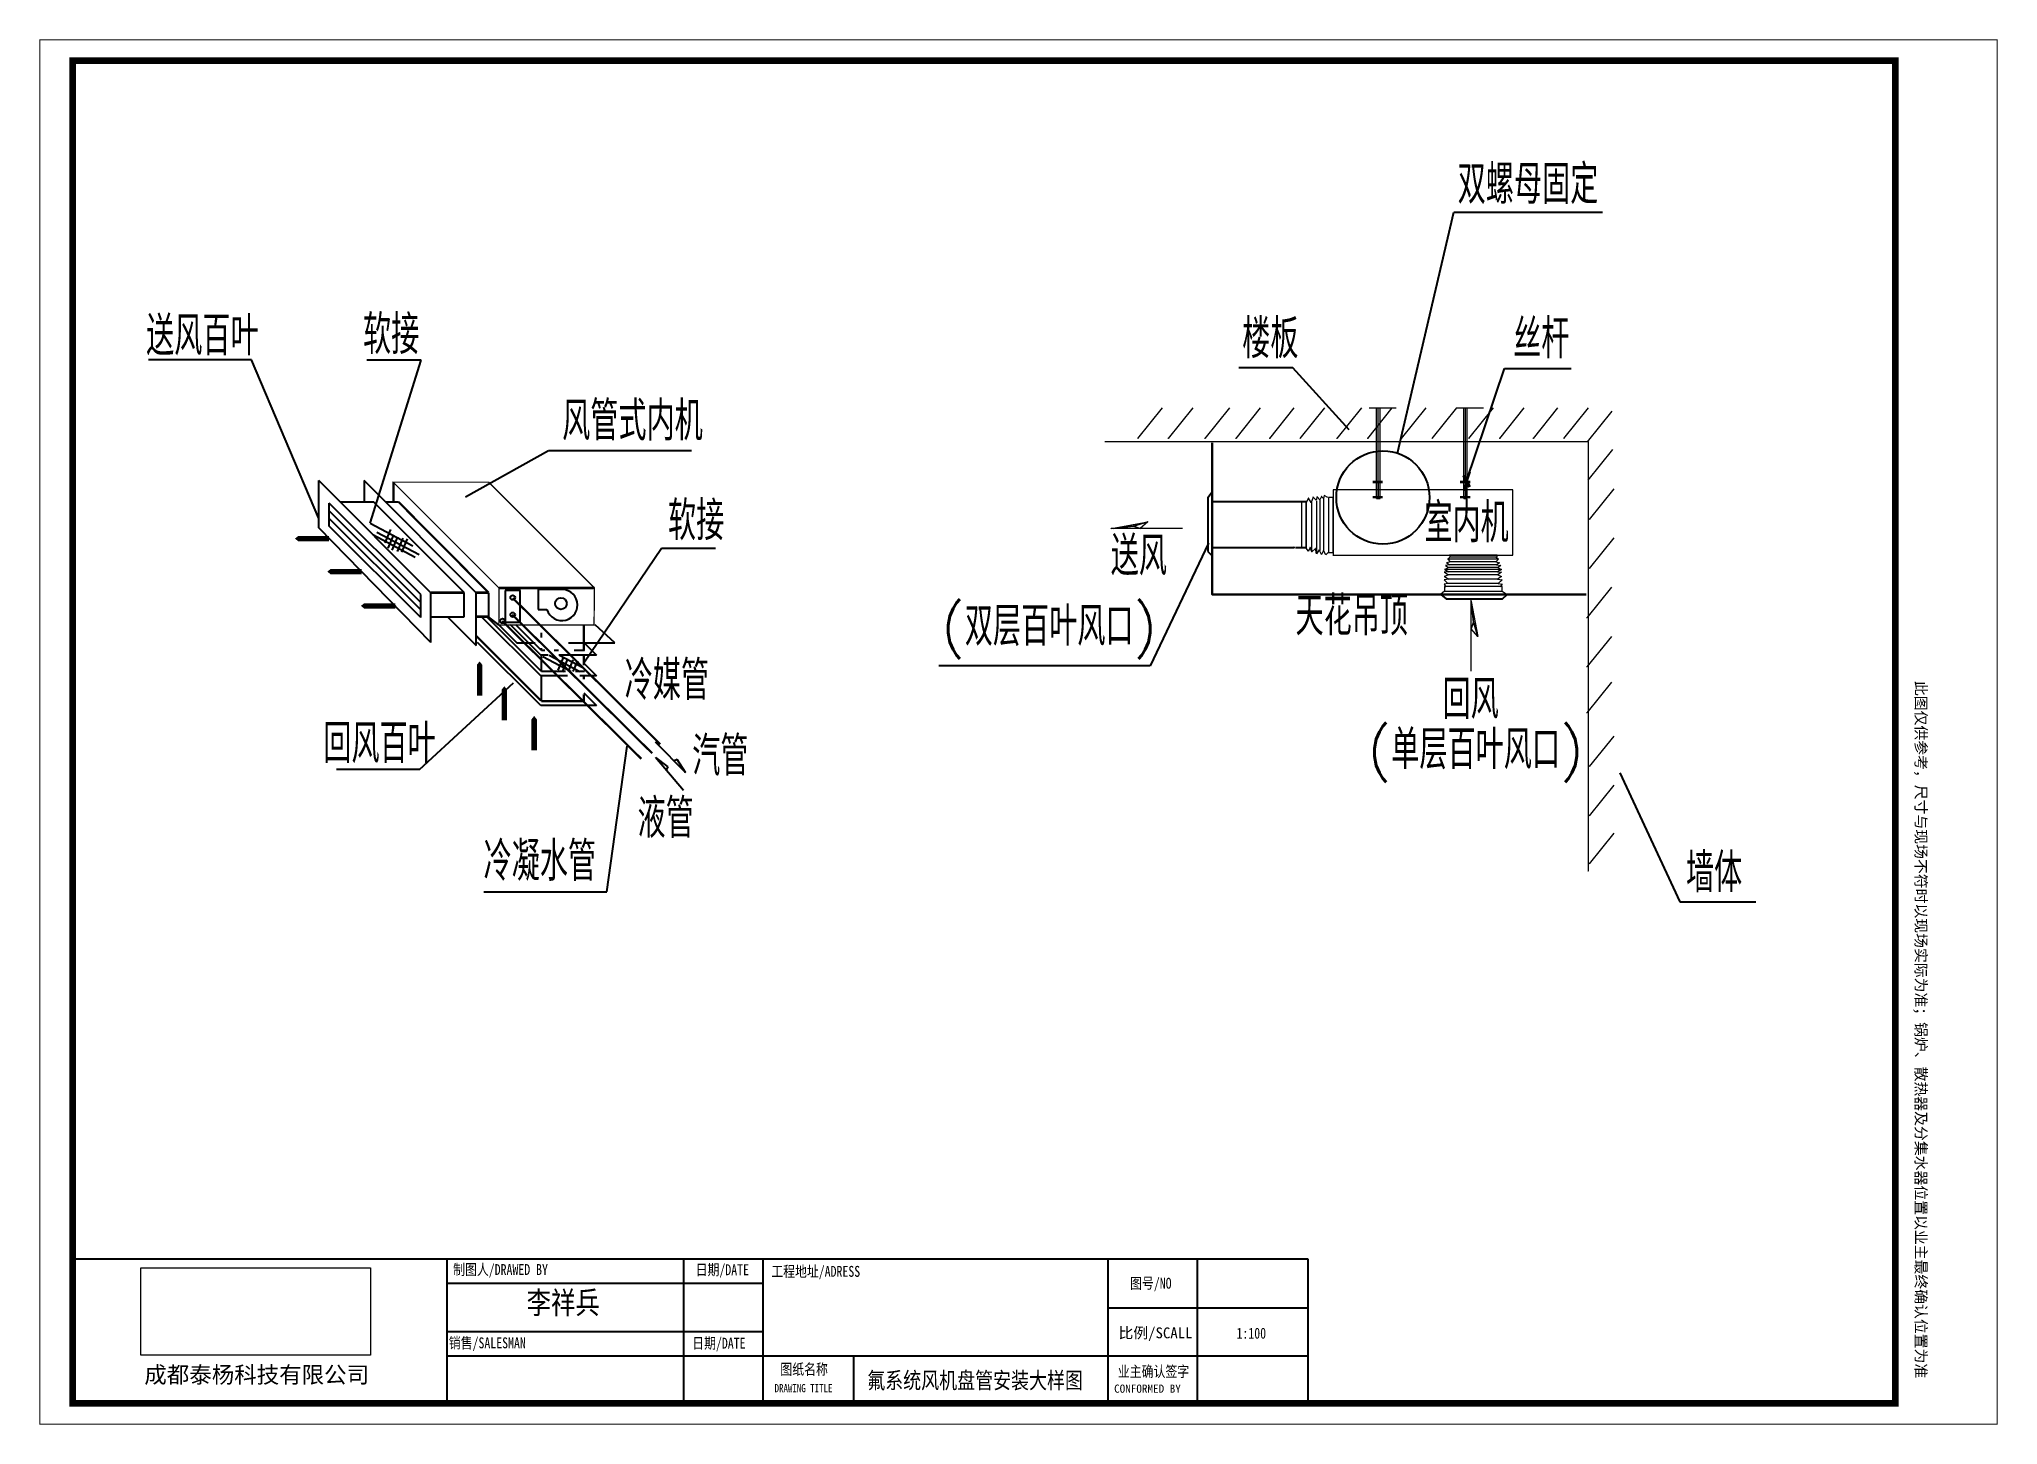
# Model space of a CAD drawing. Header units: millimetres. Extents: x -5096 to 255006, y -2833 to 77941.
# Drawn here: x 75967 to 105686, y 24560 to 45579 of the extents above; entities that cross this region are included whole.
import ezdxf
from ezdxf.enums import TextEntityAlignment as Align

# ---------------------------------------------------------------- set-up
doc = ezdxf.new("R2010")
doc.units = ezdxf.units.MM
doc.linetypes.add('DASH', pattern=[0.35, 0.25, -0.1])
for name, color, linetype in [('DUCT', 1, 'Continuous'), ('L', 7, 'Continuous'), ('墙体线', 8, 'Continuous'), ('文字', 7, 'Continuous')]:
    doc.layers.add(name, color=color, linetype=linetype)
for name, color, linetype, lineweight in [('图框', 7, 'Continuous', 0), ('填充', 7, 'Continuous', 9), ('暖气片', 1, 'Continuous', 5)]:
    doc.layers.add(name, color=color, linetype=linetype, lineweight=lineweight)
doc.styles.add('-宋体', font='', dxfattribs={"width": 0.8})
doc.styles.add('_TCH_DIM', font='SIMPLEX', dxfattribs={"bigfont": 'GBCBIG'})
doc.styles.add('DIM_FONT', font='SIMPLEX.shx', dxfattribs={"width": 0.8})
doc.styles.add('GS-标注', font='')
doc.styles.get("Standard").update_dxf_attribs({"font": 'txt', "bigfont": 'gbcbig.shx'})
doc.styles.add('宋体', font='simhei.ttf', dxfattribs={"width": 0.8})
doc.styles.get('-宋体').set_extended_font_data('SimSun')
doc.styles.get('GS-标注').set_extended_font_data('SimSun')
doc.dimstyles.new('ISO-25', dxfattribs={"dimtxt": 2.5, "dimasz": 2.5, "dimexe": 1.25, "dimexo": 0.625, "dimtad": 1, "dimtxsty": 'Standard', "dimcen": 2.5, "dimadec": 0, "dimazin": 0, "dimtfac": 1, "dimtmove": 0, "dimatfit": 3, "dimfxl": 0, "dimarcsym": 0})
doc.dimstyles.new('NORMAL', dxfattribs={"dimtxt": 300, "dimasz": 1, "dimexe": 250, "dimexo": 0, "dimgap": 150, "dimtad": 1, "dimdec": 0, "dimzin": 0, "dimdsep": 46, "dimtxsty": 'DIM_FONT', "dimblk": '_DIMX', "dimblk1": '_DIMX', "dimblk2": '_DIMX', "dimsah": 1, "dimcen": 0.09, "dimclrt": 7, "dimadec": 0, "dimazin": 0, "dimtfac": 1, "dimtdec": 0, "dimtix": 1, "dimtmove": 2, "dimatfit": 3, "dimldrblk": '_DIMX', "dimfxl": 0, "dimtolj": 1, "dimtzin": 0, "dimarcsym": 0})
picture_1 = doc.add_image_def('image1.png', size_in_pixel=(1086, 414))

msp = doc.modelspace()

# ---------------------------------------------------------------- texts
at = {"color": 0, "linetype": 'ByBlock', "ltscale": 10, "style": 'GS-标注', "width": 0.8}
msp.add_text('氟系统风机盘管安装大样图', height=250, dxfattribs=at).set_placement((88530.7, 25109.3))
at = {"color": 0, "ltscale": 10, "char_height": 165, "attachment_point": 1, "style": '宋体'}
for s, insert in [('{\\fSimSun|b0|i0|c134|p2; 制图人/DRAWED BY }', (82158.3, 26997.9)), ('{\\fSimSun|b0|i0|c134|p2; 日期/DATE\\P }', (85837.7, 26994.7)), ('{\\fSimSun|b0|i0|c134|p2;工程地址/ADRESS}', (87075.1, 26970.3)), ('{\\fSimSun|b0|i0|c134|p2; 图号/NO }', (92429.9, 26789.9)), ('{\\fSimSun|b0|i0|c134|p2;销售/SALESMAN}', (82182.2, 25885.8)), ('{\\fSimSun|b0|i0|c134|p2; 日期/DATE\\P }', (85785.8, 25881.3)), ('{\\fSimSun|b0|i0|c134|p2;\\W1;比例/SCALL}', (92343, 26037.2)), ('{\\fSimSun|b0|i0|c134|p2;1:100}', (94133.9, 26031.9))]:
    msp.add_mtext(s, dxfattribs=dict(at, insert=insert))
at = {"color": 0, "style": '-宋体'}
for s, insert, char_height, width, attachment_point in [('李祥兵', (83362.3, 26582.4), 338.8, 8817.095, 1), ('{\\fSimSun|b0|i0|c134|p2;图纸名称}', (87573.1, 25394.1), 165.471, 1583.895, 5), ('{\\fSimSun|b0|i0|c134|p2;业主确认签字}', (92874.4, 25360.2), 165.471, 1583.895, 5), ('{\\fSimSun|b0|i0|c134|p2;DRAWING TITLE}', (87125.3, 25178.2), 124.104, 1853.924, 1), ('{\\fSimSun|b0|i0|c134|p2;\\W1;CONFORMED BY}', (92277, 25170.6), 124, 1853.924, 1)]:
    msp.add_mtext(s, dxfattribs=dict(at, insert=insert, char_height=char_height, width=width, attachment_point=attachment_point))
at = {"color": 0, "linetype": 'ByBlock', "ltscale": 10, "insert": (77562.2, 25444.6), "char_height": 250, "attachment_point": 1, "style": 'GS-标注'}
msp.add_mtext('成都泰杨科技有限公司', dxfattribs=at)
at = {"layer": '填充', "color": 0, "insert": (104602.2, 35844.3), "char_height": 165, "width": 12285.642, "attachment_point": 1, "rotation": 270, "style": '-宋体'}
msp.add_mtext('{\\fSimSun|b0|i0|c134|p2;\\W1;此图仅供参考，尺寸与现场不符时以现场实际为准；锅炉、散热器及分集水器位置以业主最终确认位置为准}', dxfattribs=at)
at = {"layer": '文字', "color": 1, "style": '_TCH_DIM'}
msp.add_text('双螺母固定', height=592.74, dxfattribs=at).set_placement((97490.1, 43081))
at = {"layer": '文字', "style": '_TCH_DIM'}
for s, p in [('送风百叶', (78442.8, 40783.1)), ('软接', (81307.2, 40802.5)), ('风管式内机', (84968.8, 39492.5)), ('软接', (85934.5, 37978.7)), ('冷媒管', (85491.3, 35556.7)), ('回风百叶', (81131.2, 34598.1)), ('汽管', (86302.4, 34408.9)), ('液管', (85472.7, 33463.5)), ('冷凝水管', (83562.8, 32811.9))]:
    msp.add_text(s, height=592.74, dxfattribs=at).set_placement(p, align=Align.CENTER)
for s, p in [('楼板', (94220.8, 40739.2)), ('丝杆', (98332.2, 40738.8)), ('室内机', (96984.4, 37947.1)), ('送风', (92225.7, 37444.6)), ('天花吊顶', (95029.3, 36534.5)), ('(双层百叶风口)', (89655.7, 36377.4)), ('回风', (97260.2, 35268.2)), ('(单层百叶风口)', (96126.2, 34506.8)), ('墙体', (100953.7, 32638.6))]:
    msp.add_text(s, height=592.74, dxfattribs=at).set_placement(p)

# ---------------------------------------------------------------- blocks, each defined once
blk = doc.blocks.new('_DIMX')
blk.add_line((-150, 0), (150, 0))
at = {"const_width": 50}
blk.add_lwpolyline([(-70, -70), (70, 70)], dxfattribs=at)

# ---------------------------------------------------------------- linework, layer by layer
at = {"color": 1}
for p, q in [((96576.6, 39298.6), (97432.5, 42956)), ((97432.5, 42956), (99685.9, 42956))]:
    msp.add_line(p, q, dxfattribs=at)
at = {"color": 7, "lineweight": 0}
for p, q in [((96146.8, 39984.3), (96555.7, 39984.3)), ((97470.8, 39984.3), (97879.7, 39984.3))]:
    msp.add_line(p, q, dxfattribs=at)
for p, q in [((93762.9, 37866.8), (93762.9, 38561.7)), ((98073.7, 37155.5), (97378.8, 37155.5))]:
    msp.add_line(p, q)
at = {"color": 0, "const_width": 100}
msp.add_lwpolyline([(104131.5, 45251.3), (104131.5, 24887.5), (76476.1, 24887.5), (76476.1, 45251.3), (104131.5, 45251.3)], dxfattribs=at)
at = {"color": 8, "lineweight": 0}
for points in [[(93005.3, 39984.3), (92633.2, 39520), (92629.9, 39520)], [(93469.6, 39984.3), (93097.5, 39520), (93094.2, 39520)], [(94026.2, 39984.3), (93654, 39520), (93650.8, 39520)], [(94493.8, 39984.3), (94121.7, 39520), (94118.4, 39520)], [(95004.2, 39984.3), (94632.1, 39520), (94628.8, 39520)], [(95468.6, 39984.3), (95096.4, 39520), (95093.2, 39520)], [(96028.4, 39984.3), (95656.3, 39520), (95653, 39520)], [(96492.7, 39984.3), (96120.6, 39520), (96117.3, 39520)], [(97006.5, 39984.3), (96634.4, 39520), (96631.1, 39520)], [(97470.8, 39984.3), (97098.7, 39520), (97095.4, 39520)], [(98027.4, 39984.3), (97655.2, 39520), (97651.9, 39520)], [(98495, 39984.3), (98122.9, 39520), (98119.6, 39520)], [(99005.4, 39984.3), (98633.3, 39520), (98630, 39520)], [(99469.8, 39984.3), (99097.6, 39520), (99094.3, 39520)], [(99828.7, 39938.2), (99456.6, 39470.6), (99453.3, 39470.6)], [(92137, 39473.9), (99469.8, 39473.9), (99466.5, 39473.9)], [(99838.6, 39355.3), (99466.5, 38891), (99463.2, 38891)], [(99469.8, 39473.9), (99469.8, 32960), (99466.5, 32960)], [(95356.6, 38637.4), (95343.4, 38584.7), (95340.2, 38584.7)], [(95396.1, 38591.3), (95356.6, 38637.4), (95353.3, 38637.4)], [(95422.5, 38644), (95396.1, 38591.3), (95392.8, 38591.3)], [(95452.1, 38611.1), (95422.5, 38644), (95419.2, 38644)], [(95465.3, 38657.2), (95452.1, 38611.1), (95448.8, 38611.1)], [(95518, 38624.3), (95465.3, 38657.2), (95462, 38657.2)], [(99858.4, 38759.3), (99486.2, 38295), (99482.9, 38295)], [(95119.5, 38558.4), (95119.5, 37866.8), (95116.2, 37866.8)], [(95224.9, 38617.7), (95192, 38551.8), (95188.7, 38551.8)], [(95192, 38561.7), (95192, 37866.8), (95192, 38561.7), (95188.7, 38561.7)], [(95192, 37866.8), (95192, 38561.7), (95188.7, 38561.7)], [(95264.4, 38551.8), (95224.9, 38617.7), (95221.6, 38617.7)], [(95297.3, 38630.9), (95264.4, 38551.8), (95261.1, 38551.8)], [(95274.3, 38561.7), (95274.3, 37804.3), (95271, 37804.3)], [(95343.4, 38584.7), (95297.3, 38630.9), (95294.1, 38630.9)], [(95346.7, 38574.9), (95346.7, 37791.1), (95343.4, 37791.1)], [(95396.1, 38584.7), (95396.1, 37824), (95392.8, 37824)], [(95452.1, 38614.4), (95452.1, 37810.9), (95448.8, 37810.9)], [(95600.3, 38627.6), (95527.9, 38627.6), (95527.9, 37791.1), (95600.3, 37791.1), (95600.3, 38627.6), (95597, 38627.6)], [(95224.9, 37814.2), (95192, 37860.3), (95188.7, 37860.3)], [(95251.2, 37866.8), (95224.9, 37814.2), (95221.6, 37814.2)], [(95277.6, 37801), (95251.2, 37866.8), (95247.9, 37866.8)], [(95330.3, 37853.7), (95277.6, 37801), (95274.3, 37801)], [(95350, 37774.6), (95330.3, 37853.7), (95327, 37853.7)], [(95389.6, 37833.9), (95350, 37774.6), (95346.7, 37774.6)], [(95422.5, 37761.5), (95389.6, 37833.9), (95386.3, 37833.9)], [(95452.1, 37820.7), (95422.5, 37761.5), (95419.2, 37761.5)], [(95491.6, 37754.9), (95452.1, 37820.7), (95448.8, 37820.7)], [(95524.6, 37794.4), (95491.6, 37754.9), (95488.3, 37754.9)], [(98087.1, 37751.6), (97369.2, 37751.6), (97365.9, 37751.6)], [(97369.2, 37751.6), (97369.2, 37725.2), (97365.9, 37725.2)], [(98087.1, 37725.2), (98087.1, 37751.6), (98083.8, 37751.6)], [(99858.4, 38015), (99486.2, 37547.4), (99482.9, 37547.4)], [(97356, 37501.3), (97290.2, 37494.7), (97286.9, 37494.7)], [(97349.4, 37451.9), (97290.2, 37428.9), (97286.9, 37428.9)], [(97349.4, 37563.9), (97293.4, 37534.2), (97290.2, 37534.2)], [(98153, 37534.2), (97293.4, 37534.2), (97290.2, 37534.2)], [(97290.2, 37494.7), (97349.4, 37451.9), (97346.1, 37451.9)], [(97293.4, 37534.2), (97356, 37501.3), (97352.7, 37501.3)], [(97365.9, 37603.4), (97306.6, 37596.8), (97303.3, 37596.8)], [(97306.6, 37596.8), (97349.4, 37563.9), (97346.1, 37563.9)], [(97375.8, 37652.8), (97323.1, 37636.3), (97319.8, 37636.3)], [(97323.1, 37636.3), (97365.9, 37603.4), (97362.6, 37603.4)], [(97375.8, 37725.2), (97339.5, 37689), (97336.3, 37689)], [(98110.1, 37689), (97339.5, 37689), (97336.3, 37689)], [(97339.5, 37689), (97375.8, 37652.8), (97372.5, 37652.8)], [(98097, 37563.9), (97349.4, 37563.9), (97346.1, 37563.9)], [(98097, 37451.9), (97349.4, 37451.9), (97346.1, 37451.9)], [(98093.7, 37501.3), (97356, 37501.3), (97352.7, 37501.3)], [(98080.5, 37603.4), (97365.9, 37603.4), (97362.6, 37603.4)], [(97369.2, 37725.2), (98087.1, 37725.2), (98083.8, 37725.2)], [(98070.6, 37652.8), (97375.8, 37652.8), (97372.5, 37652.8)], [(98110.1, 37689), (98070.6, 37652.8), (98067.3, 37652.8)], [(98070.6, 37725.2), (98110.1, 37689), (98106.9, 37689)], [(98070.6, 37652.8), (98126.6, 37636.3), (98123.3, 37636.3)], [(98126.6, 37636.3), (98080.5, 37603.4), (98077.2, 37603.4)], [(98080.5, 37603.4), (98143.1, 37596.8), (98139.8, 37596.8)], [(98153, 37534.2), (98093.7, 37501.3), (98090.4, 37501.3)], [(98143.1, 37596.8), (98097, 37563.9), (98093.7, 37563.9)], [(98093.7, 37501.3), (98156.3, 37494.7), (98153, 37494.7)], [(98156.3, 37494.7), (98097, 37451.9), (98093.7, 37451.9)], [(98097, 37563.9), (98153, 37534.2), (98149.7, 37534.2)], [(98097, 37451.9), (98156.3, 37428.9), (98153, 37428.9)], [(97356, 37386), (97286.9, 37379.5), (97283.6, 37379.5)], [(97342.8, 37323.5), (97286.9, 37313.6), (97283.6, 37313.6)], [(97286.9, 37379.5), (97342.8, 37323.5), (97339.5, 37323.5)], [(97286.9, 37313.6), (97309.9, 37270.8), (97306.6, 37270.8)], [(97290.2, 37428.9), (97356, 37386), (97352.7, 37386)], [(98166.1, 37274.1), (97290.2, 37274.1), (97290.2, 37204.9), (98166.1, 37204.9), (98166.1, 37274.1), (98162.8, 37274.1)], [(98103.6, 37323.5), (97342.8, 37323.5), (97339.5, 37323.5)], [(98093.7, 37386), (97356, 37386), (97352.7, 37386)], [(98156.3, 37428.9), (98093.7, 37386), (98090.4, 37386)], [(98093.7, 37386), (98162.8, 37379.5), (98159.5, 37379.5)], [(98162.8, 37379.5), (98103.6, 37323.5), (98100.3, 37323.5)], [(98103.6, 37323.5), (98162.8, 37313.6), (98159.5, 37313.6)], [(98162.8, 37313.6), (98136.5, 37270.8), (98133.2, 37270.8)], [(99822.1, 37267.5), (99450, 36803.2), (99446.7, 36803.2)], [(99822.1, 36519.9), (99450, 36055.6), (99446.7, 36055.6)], [(99822.1, 35825.1), (99450, 35360.8), (99446.7, 35360.8)], [(99858.4, 35008.4), (99486.2, 34544), (99482.9, 34544)], [(99858.4, 34264.1), (99486.2, 33796.5), (99482.9, 33796.5)], [(99858.4, 33533), (99486.2, 33068.7), (99482.9, 33068.7)]]:
    msp.add_lwpolyline(points, dxfattribs=at)
at = {"color": 8, "lineweight": 30}
msp.add_lwpolyline([(99440.1, 37155.5), (93762.9, 37155.5), (93762.9, 39457.4)], dxfattribs=at)
for points in [[(93696.9, 37808.5), (93762.9, 37742.1), (93762.9, 38707.1), (93696.9, 38623.5)], [(98172.2, 37089.5), (98238.6, 37155.5), (97233.4, 37155.5), (97317, 37089.5)]]:
    msp.add_lwpolyline(points, close=True)
at = {"color": 1, "lineweight": 0}
for points in [[(98327, 37751.6), (98327, 38742.8), (95600.3, 38742.8), (95600.3, 37751.6), (95597, 37751.6)], [(95597, 37751.6), (98327, 37751.6), (98323.8, 37751.6)]]:
    msp.add_lwpolyline(points, dxfattribs=at)
at = {"color": 7, "lineweight": 0}
for points in [[(96351.2, 38867), (96206.3, 38867), (96203, 38867)], [(96351.2, 38847.2), (96206.3, 38847.2), (96203, 38847.2)], [(96351.2, 38639.1), (96206.3, 38639.1), (96203, 38639.1)], [(96285.3, 38867), (96285.3, 38609.4), (96282, 38609.4)], [(97678.3, 38867), (97533.4, 38867), (97530.1, 38867)], [(97678.3, 38847.2), (97533.4, 38847.2), (97530.1, 38847.2)], [(97678.3, 38639.1), (97533.4, 38639.1), (97530.1, 38639.1)], [(97609.1, 38867), (97609.1, 38609.4), (97605.8, 38609.4)], [(96351.2, 38619.3), (96206.3, 38619.3), (96203, 38619.3)], [(97678.3, 38619.3), (97533.4, 38619.3), (97530.1, 38619.3)], [(93314.4, 38158.3), (92234.3, 38158.3), (92234.3, 38161.6)], [(92237.6, 38155), (92787.5, 38257.1), (92787.5, 38260.4)], [(92573.5, 38191.3), (92260.6, 38158.3), (92787.5, 38257.1), (92573.5, 38191.3)], [(92573.5, 38191.3), (92260.6, 38158.3), (92787.5, 38257.1), (92573.5, 38191.3)], [(92573.5, 38191.3), (92672.3, 38158.3), (92260.6, 38158.3), (92573.5, 38191.3)], [(92573.5, 38191.3), (92672.3, 38158.3), (92260.6, 38158.3), (92573.5, 38191.3)], [(92573.5, 38191.3), (92787.5, 38257.1), (92672.3, 38158.3), (92573.5, 38191.3)], [(92573.5, 38191.3), (92787.5, 38257.1), (92672.3, 38158.3), (92573.5, 38191.3)], [(92787.5, 38257.1), (92672.3, 38158.3), (92672.3, 38161.6)], [(97290.2, 37204.9), (97227.6, 37155.5), (97224.3, 37155.5)], [(98162.8, 37204.9), (98241.9, 37155.5), (98238.6, 37155.5)], [(97694.8, 35989.7), (97694.8, 37073.2), (97691.5, 37073.2)], [(97691.5, 37069.9), (97793.6, 36519.9), (97790.3, 36519.9)], [(97727.7, 36734), (97694.8, 37046.8), (97793.6, 36519.9), (97727.7, 36734)], [(97727.7, 36734), (97694.8, 37046.8), (97793.6, 36519.9), (97727.7, 36734)], [(97727.7, 36734), (97694.8, 36635.2), (97694.8, 37046.8), (97727.7, 36734)], [(97727.7, 36734), (97694.8, 36635.2), (97694.8, 37046.8), (97727.7, 36734)], [(97793.6, 36519.9), (97694.8, 36635.2), (97691.5, 36635.2)], [(97727.7, 36734), (97793.6, 36519.9), (97694.8, 36635.2), (97727.7, 36734)], [(97727.7, 36734), (97793.6, 36519.9), (97694.8, 36635.2), (97727.7, 36734)]]:
    msp.add_lwpolyline(points, dxfattribs=at)
for points in [[(95192, 38561.7), (93762.9, 38561.7), (93762.9, 38561.7)], [(93762.9, 37866.8), (95007.7, 37866.8), (95004.5, 37866.8)], [(95027.5, 37866.8), (95192, 37866.8), (95188.7, 37866.8)]]:
    msp.add_lwpolyline(points)
at = {"color": 1}
msp.add_circle((96356, 38626.6), 707.3, dxfattribs=at)
at = {"layer": 'DUCT', "color": 7}
for p, q in [((79187.2, 40712.6), (77623.9, 40712.6)), ((80208.4, 38305.8), (79187.2, 40712.6)), ((81764.6, 40707.5), (80937.5, 40707.5)), ((80990.9, 38237.4), (81764.6, 40707.5)), ((83693.3, 39333.5), (82437.6, 38632.9)), ((85864.4, 39333.5), (83699.7, 39333.5)), ((81910.9, 37181.2), (80208.4, 38882.4)), ((80208.4, 38164.3), (80208.4, 38882.4)), ((81336.2, 38865.9), (81336.2, 38557.7)), ((81756, 37155.5), (80368.1, 38542.5)), ((80368.1, 38191.7), (80368.1, 38542.5)), ((81756, 37035.3), (80368.1, 38422.3)), ((81910.9, 36429.5), (80208.4, 38164.3)), ((81756, 36920.4), (80368.1, 38307.4)), ((81756, 36804.7), (80368.1, 38191.7)), ((85407.3, 37852.7), (84230.6, 36112.4)), ((86228, 37852.7), (85407.3, 37852.7)), ((81756, 36804.7), (81756, 37155.5)), ((81910.9, 36429.5), (81910.9, 37181.2)), ((82783.8, 37183.5), (82590.9, 37183.5)), ((82783.8, 36822.6), (82597, 36822.6)), ((82934.4, 36694.2), (82780.3, 36820.3)), ((82940, 36693.7), (83214.6, 36419.7)), ((84700.2, 36419.7), (84404.7, 36693.7)), ((83576.4, 35470), (82617.5, 36427.9)), ((83214.6, 36419.7), (83490, 36419.7)), ((83995.8, 36419.7), (84700.2, 36419.7)), ((83688.5, 36236.3), (83576.4, 36236.3)), ((81737.1, 34498.5), (83163.5, 35814.1)), ((84422.2, 35470), (83576.4, 35470)), ((84230.6, 35661.6), (84422.2, 35470)), ((84580, 32645.1), (84886.7, 34854)), ((85315.1, 34921.8), (85771.6, 34457.4)), ((81737.1, 34498.5), (80477.4, 34498.5)), ((85320, 34680.3), (85503.8, 34541)), ((85741.5, 34183.9), (85320, 34680.3)), ((85503.8, 34541), (85474.3, 34486.3)), ((85649.4, 34653), (85592.3, 34628.5)), ((85771.6, 34457.4), (85649.4, 34653)), ((82712.8, 32645.1), (84580, 32645.1))]:
    msp.add_line(p, q, dxfattribs=at)
at = {"layer": 'DUCT', "color": 8}
for p, q in [((82598.3, 37181.2), (80895.8, 38882.4)), ((80895.8, 38882.4), (80895.8, 38558.6)), ((82415.4, 37183.5), (81039.4, 38558.6)), ((80990.9, 38237.4), (81634.7, 37894.4)), ((81028, 38065.9), (81671.8, 37722.8)), ((81089.1, 38102.5), (81732.9, 37759.5)), ((81217.9, 37937.1), (81303.9, 38139.2)), ((81260.6, 37857.3), (81346.6, 38059.3)), ((81321.7, 37826.7), (81407.7, 38028.8)), ((81401.6, 37808.4), (81487.6, 38010.5)), ((81468.8, 37796.2), (81554.8, 37998.2)), ((82415.4, 36815.2), (82415.4, 37183.5)), ((82598.3, 36382.1), (82598.3, 37181.2)), ((82157.3, 36822.6), (82598.3, 36382.1)), ((83576.4, 35920.8), (82673.8, 36822.6)), ((83576.4, 35999.8), (82752.9, 36822.6)), ((83576.4, 36236.3), (83118.5, 36693.7)), ((83576.4, 36315.3), (83197.6, 36693.7)), ((83636.7, 36304), (83587.7, 36304)), ((83845.2, 36304), (83779.6, 36304)), ((84241.9, 36304), (84081.8, 36304)), ((84230.6, 36427.9), (84422.2, 36236.3)), ((83954.8, 35988.5), (83587.7, 35988.5)), ((83610.8, 36217.1), (84040, 35988.5)), ((83704.7, 36236.3), (84169.9, 35988.5)), ((83843.5, 36008.5), (83929.4, 36210.6)), ((84422.2, 36236.3), (83851.1, 36236.3)), ((83859.6, 36236.3), (84217.5, 36045.6)), ((83904.6, 35978), (83990.5, 36180)), ((83996.7, 35988.5), (84070.4, 36161.7)), ((84069.1, 35988.5), (84137.6, 36149.5)), ((84241.9, 35988.5), (84104.2, 35988.5)), ((84230.6, 36112.4), (84422.2, 35920.8)), ((83984.9, 35920.8), (83576.4, 35920.8)), ((84422.2, 35920.8), (84168.2, 35920.8))]:
    msp.add_line(p, q, dxfattribs=at)
at = {"layer": 'DUCT', "color": 1}
for p, q in [((83038.7, 37214.4), (83038.7, 36736.1)), ((83270.9, 37214.4), (83038.7, 37214.4)), ((83263.9, 36736.1), (83263.9, 37214.4)), ((83538.4, 37231.2), (83538.4, 36925.9)), ((83862.5, 37231.2), (83538.4, 37231.2)), ((83538.4, 36925.9), (83671.1, 36925.9)), ((83038.7, 36736.1), (83263.9, 36736.1))]:
    msp.add_line(p, q, dxfattribs=at)
at = {"layer": 'DUCT', "color": 7}
for points in [[(80366.6, 38003.1, 82.2, 82.2, 0), (80043.6, 38003.1, 319.7, 0, 0), (79847, 38003.1, 0, 0, 0)], [(80858.2, 37502.2, 82.2, 82.2, 0), (80535.2, 37502.2, 319.7, 0, 0), (80338.5, 37502.2, 0, 0, 0)], [(81368.2, 36982.5, 82.2, 82.2, 0), (81045.2, 36982.5, 319.7, 0, 0), (80848.5, 36982.5, 0, 0, 0)], [(82649.2, 35619.9, 82.2, 82.2, 0), (82649.2, 35942.9, 319.7, 0, 0), (82649.2, 36139.6, 0, 0, 0)], [(83025.5, 35244, 82.2, 82.2, 0), (83025.5, 35567, 319.7, 0, 0), (83025.5, 35763.6, 0, 0, 0)], [(83477.1, 34792.8, 82.2, 82.2, 0), (83477.1, 35115.8, 319.7, 0, 0), (83477.1, 35312.5, 0, 0, 0)]]:
    msp.add_lwpolyline(points, format="xyseb", dxfattribs=at)
at = {"layer": 'DUCT', "color": 8}
for points, const_width in [([(81910.9, 37181.2), (82415.4, 37183.5)], 40.9), ([(82598.3, 37181.2), (82786.5, 37183.5)], 40.9), ([(83585.5, 36576.3), (83585.5, 36498.3)], 32.7), ([(84230.6, 36693.7), (84230.6, 36304)], 32.7), ([(83585.5, 36342.8), (83585.5, 36302.7)], 32.7), ([(83585.5, 36235.9), (83585.5, 35985.8)], 32.7), ([(84230.6, 36236.3), (84230.6, 36083.2)], 32.7), ([(83585.5, 35919.1), (83585.5, 35533.7)], 32.7), ([(84230.6, 35920.8), (84230.6, 35868.8)], 32.7), ([(84230.6, 35641.3), (84230.6, 35533.7)], 32.7)]:
    msp.add_lwpolyline(points, dxfattribs=dict(at, const_width=const_width))
at = {"layer": 'DUCT', "color": 1, "const_width": 40.9}
msp.add_lwpolyline([(82944.5, 37253.9), (84392.4, 37253.9)], dxfattribs=at)
at = {"layer": 'DUCT', "color": 34, "const_width": 32.7}
for points in [[(83144.7, 36849.5), (85256.3, 34758)], [(83152.6, 37101.8), (85391.2, 34884.3)]]:
    msp.add_lwpolyline(points, dxfattribs=at)
at = {"layer": 'DUCT', "color": 5, "linetype": 'DASH', "const_width": 32.7}
msp.add_lwpolyline([(82991.3, 36754.6), (85102.8, 34663)], dxfattribs=at)
at = {"layer": 'DUCT', "color": 7}
for points, const_width in [([(83382.2, 36693.7), (83457.7, 36693.7)], 13.1), ([(83576.4, 35549), (82595.3, 36529.2)], 32.7), ([(84230.6, 36000.8), (84230.6, 35988.5)], 32.7), ([(84230.6, 35537.6), (83587.7, 35537.6)], 32.7), ([(85051.7, 34960.6), (85269.3, 34745.1)], 32.7)]:
    msp.add_lwpolyline(points, dxfattribs=dict(at, const_width=const_width))
at = {"layer": 'DUCT', "color": 1}
for centre, radius in [((83151.3, 37108.8), 35.1), ((83151.3, 36848.7), 35.1), ((83883.6, 37017.6), 87.9)]:
    msp.add_circle(centre, radius, dxfattribs=at)
at = {"layer": 'DUCT', "color": 7}
msp.add_circle((82997.8, 36753.7), 35.1, dxfattribs=at)
at = {"layer": 'DUCT', "color": 1}
msp.add_arc((83897.6, 36996.6), 237.2, 197.33827, 98.51053, dxfattribs=at)
at = {"layer": 'L', "color": 7}
for p, q in [((81341.8, 38859), (81341.8, 38554.3)), ((82941, 36693.7), (82786.5, 36815.2))]:
    msp.add_line(p, q, dxfattribs=at)
at = {"layer": 'L', "color": 1}
msp.add_line((84392.4, 37253.9), (82944.5, 37253.9), dxfattribs=at)
at = {"layer": 'L', "color": 1, "const_width": 19.1}
msp.add_lwpolyline([(81339.4, 38859), (82944.5, 37253.9), (82941, 36693.7), (84385.5, 36693.7), (84392.4, 37253.9), (82787.3, 38859)], close=True, dxfattribs=at)
at = {"layer": 'L', "color": 8, "const_width": 32.7}
for points in [[(81039.4, 38558.6), (80532.5, 38558.6)], [(82415.4, 36815.2), (81910.9, 36815.2)], [(82786.5, 36815.2), (82598.3, 36815.2)]]:
    msp.add_lwpolyline(points, dxfattribs=at)
at = {"layer": 'L', "color": 7, "const_width": 32.7}
for points in [[(81419.6, 38558.6), (81219.9, 38558.6)], [(82786.5, 37183.5), (81419.6, 38558.6)], [(82786.5, 37183.5), (82786.5, 36815.2)]]:
    msp.add_lwpolyline(points, dxfattribs=at)
at = {"layer": '图框', "color": 0}
for p, q in [((96258.4, 38609.4), (96258.4, 39984.3)), ((96284.7, 38609.4), (96284.1, 39984.3)), ((96312.2, 38609.4), (96312.2, 39984.3)), ((97582.4, 38609.4), (97582.4, 39984.3)), ((97608.7, 38609.4), (97608.2, 39984.3)), ((97636.2, 38609.4), (97636.2, 39984.3)), ((96258.4, 38609.4), (96312.2, 38609.4)), ((97582.4, 38609.4), (97636.2, 38609.4))]:
    msp.add_line(p, q, dxfattribs=at)
at = {"layer": '填充', "color": 0, "const_width": 19.1}
msp.add_lwpolyline([(75976.1, 45569.4), (105676.1, 45569.4), (105676.1, 24569.4), (75976.1, 24569.4)], close=True, dxfattribs=at)
at = {"layer": '墙体线', "color": 8}
for p, q in [((76476.1, 27076.3), (95217, 27076.3)), ((82149.9, 27076.3), (82149.9, 24870)), ((85744.7, 27076.3), (85744.7, 24876.3)), ((86944.7, 27076.3), (86944.7, 24876.3)), ((92183.9, 27076.3), (92183.9, 24869.3)), ((93537.5, 27076.3), (93537.5, 24900.6)), ((95217, 27076.3), (95217, 24876.3)), ((82149.9, 26706.3), (86944.7, 26706.3)), ((92183.9, 26335), (95217, 26335)), ((82149.9, 25976.3), (86944.7, 25976.3)), ((82149.9, 25606.3), (86944.8, 25606.3)), ((86944.8, 25606.3), (95217, 25606.3)), ((88323.3, 25606.3), (88323.3, 24876.7))]:
    msp.add_line(p, q, dxfattribs=at)

msp.set_redraw_order([(e.dxf.handle, doc.entitydb.next_handle()) for e in msp.query("TEXT MTEXT ATTDEF DIMENSION ARC_DIMENSION")])  # texts and dimensions are drawn at this point

# ---------------------------------------------------------------- pictures from other files: only their frames are drawn
at = {"layer": '暖气片', "color": 0}
image = msp.add_image(picture_1, insert=(77510.5, 25615.5), size_in_units=(3483.5, 1328), dxfattribs=at)
image.dxf.flags = 7

# ---------------------------------------------------------------- leaders
at = {"color": 7, "lineweight": 0}
for points in [[(95843.3, 39652.6), (94989.6, 40593.4), (94167, 40593.4)], [(93710.1, 37936.4), (92823.4, 36072.4), (89617.1, 36072.4)], [(99948.6, 34447.7), (100858.2, 32492.8), (102012, 32492.8)]]:
    msp.add_leader(points, dimstyle='ISO-25', override={"dimgap": 30, "dimtad": 0}, dxfattribs=at)
msp.add_leader([(97626, 38874.4), (98201.5, 40582.4), (99212.6, 40582.4)], dimstyle='NORMAL', override={"dimgap": 0.09, "dimtad": 0})

doc.saveas('drawing.dxf')
